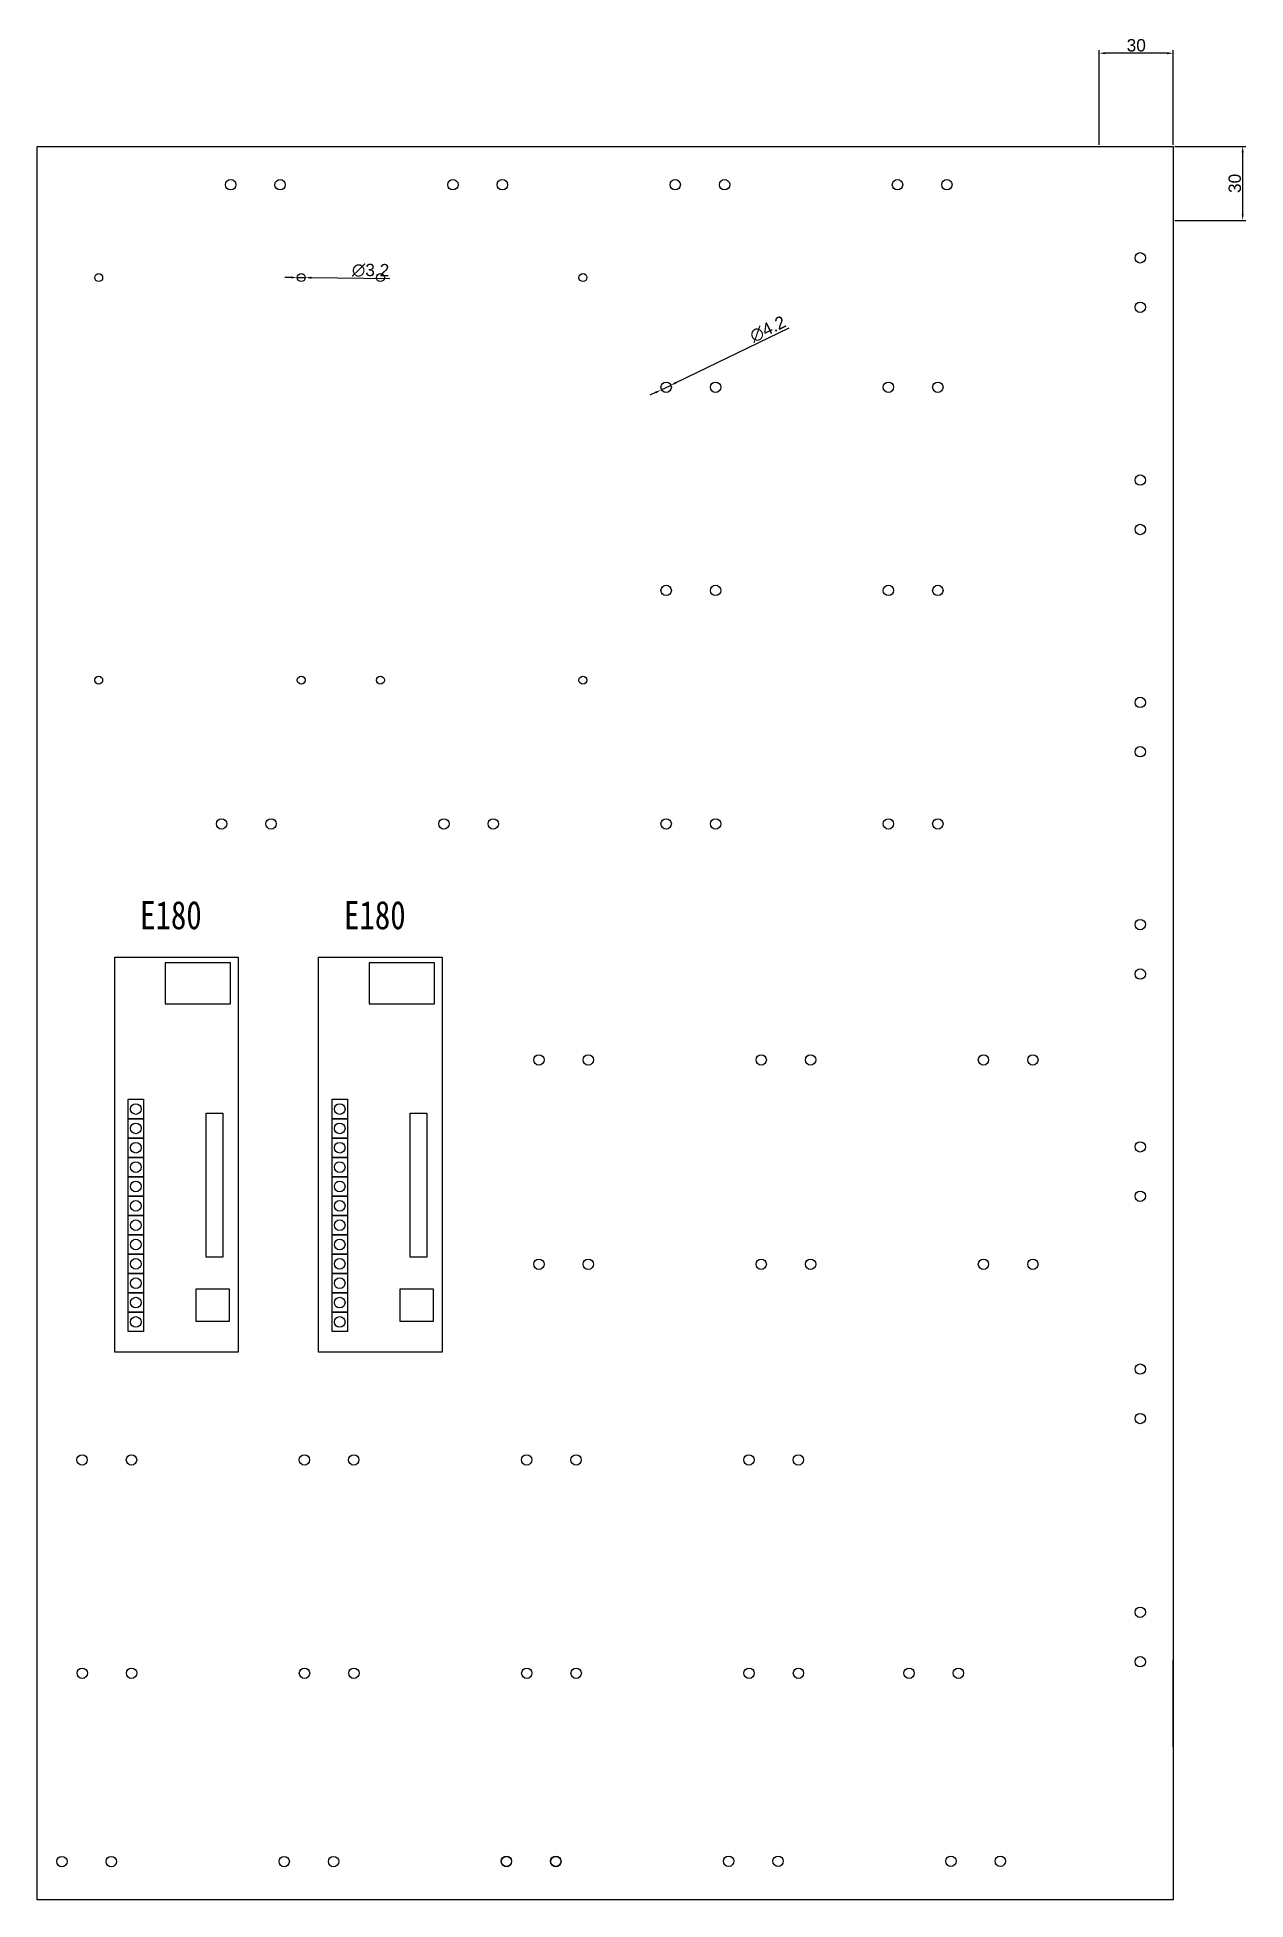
# Model space of a CAD drawing. Header units: millimetres. Extents: x -3630 to 1270, y -52213 to -49192.
# Drawn here: x -1121 to -632, y -52045 to -51291 of the extents above; entities that cross this region are included whole.
import ezdxf

# ---------------------------------------------------------------- set-up
doc = ezdxf.new("R2010")
doc.units = ezdxf.units.MM
doc.layers.add('L', color=3, linetype='Continuous')
doc.styles.get("Standard").update_dxf_attribs({"font": 'arial.ttf'})
doc.styles.add('楷体', font='', dxfattribs={"width": 0.8})
doc.styles.get('楷体').set_extended_font_data('FangSong')
doc.dimstyles.new('副本 ISO-25', dxfattribs={"dimtxt": 5, "dimasz": 2.5, "dimexe": 1.25, "dimexo": 0.625, "dimtad": 1, "dimdsep": 46, "dimtxsty": 'Standard', "dimcen": 2.5, "dimclrd": 3, "dimclre": 3, "dimclrt": 3, "dimadec": 0, "dimazin": 0, "dimtfac": 1, "dimtmove": 0, "dimatfit": 3, "dimfxl": 1, "dimarcsym": 0})

msp = doc.modelspace()

# ---------------------------------------------------------------- texts
at = {"layer": 'L', "color": 0, "lineweight": -3, "style": '楷体', "width": 0.8}
for p in [(-1079.236, -51651.969), (-996.672, -51651.969)]:
    msp.add_text('E180', height=11.4578, dxfattribs=at).set_placement(p)

# ---------------------------------------------------------------- blocks, each defined once
blk = doc.blocks.new('*D101')
at = {"color": 3, "lineweight": -2, "transparency": 16777216}
for p, q in [((-660.27, -51334.96), (-631.56, -51334.96)), ((-632.81, -51337.46), (-632.81, -51362.46)), ((-660.27, -51364.96), (-631.56, -51364.96))]:
    blk.add_line(p, q, dxfattribs=at)
at = {"color": 3, "transparency": 16777216}
for points in [[(-633.23, -51337.46), (-632.39, -51337.46), (-632.81, -51334.96)], [(-633.23, -51362.46), (-632.39, -51362.46), (-632.81, -51364.96)]]:
    blk.add_solid(points, dxfattribs=at)
at = {"layer": 'Defpoints', "color": 0, "transparency": 16777216}
for p in [(-660.89, -51334.96), (-660.89, -51364.96), (-632.81, -51364.96)]:
    blk.add_point(p, dxfattribs=at)
at = {"color": 3, "transparency": 16777216, "insert": (-635.99, -51349.96), "char_height": 5, "attachment_point": 5, "rotation": 90}
blk.add_mtext('30', dxfattribs=at)
blk = doc.blocks.new('*D100')
at = {"color": 3, "lineweight": -2, "transparency": 16777216}
for p, q in [((-690.89, -51334.33), (-690.89, -51295.99)), ((-663.39, -51297.24), (-688.39, -51297.24)), ((-660.89, -51334.33), (-660.89, -51295.99))]:
    blk.add_line(p, q, dxfattribs=at)
at = {"color": 3, "transparency": 16777216}
for points in [[(-688.39, -51296.83), (-688.39, -51297.66), (-690.89, -51297.24)], [(-663.39, -51296.83), (-663.39, -51297.66), (-660.89, -51297.24)]]:
    blk.add_solid(points, dxfattribs=at)
at = {"layer": 'Defpoints', "color": 0, "transparency": 16777216}
for p in [(-690.89, -51297.24), (-690.89, -51334.96), (-660.89, -51334.96)]:
    blk.add_point(p, dxfattribs=at)
at = {"color": 3, "transparency": 16777216, "insert": (-675.89, -51294.06), "char_height": 5, "attachment_point": 5}
blk.add_mtext('30', dxfattribs=at)
blk = doc.blocks.new('*D102')
at = {"color": 3, "lineweight": -2, "transparency": 16777216}
for p, q in [((-1018.11, -51388.05), (-1020.61, -51388.02)), ((-1015.61, -51388.08), (-1012.41, -51388.13)), ((-978.08, -51388.59), (-1009.91, -51388.16))]:
    blk.add_line(p, q, dxfattribs=at)
at = {"color": 3, "transparency": 16777216}
for points in [[(-1018.1, -51387.63), (-1018.11, -51388.47), (-1015.61, -51388.08)], [(-1009.9, -51387.74), (-1009.92, -51388.58), (-1012.41, -51388.13)]]:
    blk.add_solid(points, dxfattribs=at)
at = {"layer": 'Defpoints', "color": 0, "transparency": 16777216}
for p in [(-1015.61, -51388.08), (-1012.41, -51388.13)]:
    blk.add_point(p, dxfattribs=at)
at = {"color": 3, "transparency": 16777216, "insert": (-985.91, -51385.17), "char_height": 5, "attachment_point": 5, "rotation": 359.22874}
blk.add_mtext('∅3.2', dxfattribs=at)
blk = doc.blocks.new('*D103')
at = {"color": 3, "lineweight": -2, "transparency": 16777216}
for p, q in [((-816.54, -51408.53), (-862.27, -51430.66)), ((-870.55, -51434.67), (-872.8, -51435.76)), ((-868.3, -51433.58), (-864.52, -51431.75))]:
    blk.add_line(p, q, dxfattribs=at)
at = {"color": 3, "transparency": 16777216}
for points in [[(-870.73, -51434.29), (-870.37, -51435.04), (-868.3, -51433.58)], [(-862.45, -51430.29), (-862.09, -51431.04), (-864.52, -51431.75)]]:
    blk.add_solid(points, dxfattribs=at)
at = {"layer": 'Defpoints', "color": 0, "transparency": 16777216}
for p in [(-868.3, -51433.58), (-864.52, -51431.75)]:
    blk.add_point(p, dxfattribs=at)
at = {"color": 3, "transparency": 16777216, "insert": (-825.07, -51408.97), "char_height": 5, "attachment_point": 5, "rotation": 25.82356}
blk.add_mtext('∅4.2', dxfattribs=at)

# ---------------------------------------------------------------- dimensions: what is measured, and where the dimension line sits
dim = msp.add_linear_dim(base=(-690.892, -51297.244), p1=(-660.892, -51334.959), p2=(-690.892, -51334.959), dimstyle='副本 ISO-25')
dim.commit()
dim.dimension.update_dxf_attribs({"geometry": '*D100', "text_midpoint": (-675.892, -51294.064)})
dim = msp.add_linear_dim(base=(-632.811, -51364.959), p1=(-660.892, -51334.959), p2=(-660.892, -51364.959), angle=90, dimstyle='副本 ISO-25')
dim.commit()
dim.dimension.update_dxf_attribs({"geometry": '*D101', "text_midpoint": (-635.991, -51349.959)})
for p1, p2, picture, middle in [((-1015.609, -51388.084), (-1012.409, -51388.128), '*D102', (-985.952, -51388.484)), ((-868.303, -51433.58), (-864.523, -51431.751), '*D103', (-823.62, -51411.957))]:
    dim = msp.add_diameter_dim_2p(p1=p1, p2=p2, dimstyle='副本 ISO-25')
    dim.commit()
    dim.dimension.update_dxf_attribs({"geometry": picture, "text_midpoint": middle, "dimtype": 163})

# ---------------------------------------------------------------- linework, layer by layer
msp.add_line((-661.041, -51947.984), (-661.041, -51982.984))
for points in [[(-1120.892, -51334.959), (-660.892, -51334.959), (-660.892, -52044.959), (-1120.892, -52044.959)], [(-1089.513, -51663.223), (-1039.513, -51663.223), (-1039.513, -51823.223), (-1089.513, -51823.223)], [(-1042.663, -51665.575), (-1069.113, -51665.575), (-1069.113, -51682.179), (-1042.663, -51682.179)], [(-1006.949, -51663.223), (-956.949, -51663.223), (-956.949, -51823.223), (-1006.949, -51823.223)], [(-960.099, -51665.575), (-986.549, -51665.575), (-986.549, -51682.179), (-960.099, -51682.179)], [(-1077.876, -51728.687), (-1084.086, -51728.687), (-1084.086, -51720.849), (-1077.876, -51720.849)], [(-995.312, -51728.687), (-1001.522, -51728.687), (-1001.522, -51720.849), (-995.312, -51720.849)], [(-1077.876, -51736.525), (-1084.086, -51736.525), (-1084.086, -51728.687), (-1077.876, -51728.687)], [(-1045.715, -51784.78), (-1052.497, -51784.78), (-1052.497, -51726.497), (-1045.715, -51726.497)], [(-995.312, -51736.525), (-1001.522, -51736.525), (-1001.522, -51728.687), (-995.312, -51728.687)], [(-963.151, -51784.78), (-969.933, -51784.78), (-969.933, -51726.497), (-963.151, -51726.497)], [(-1077.876, -51744.364), (-1084.086, -51744.364), (-1084.086, -51736.525), (-1077.876, -51736.525)], [(-995.312, -51744.364), (-1001.522, -51744.364), (-1001.522, -51736.525), (-995.312, -51736.525)], [(-1077.876, -51752.202), (-1084.086, -51752.202), (-1084.086, -51744.364), (-1077.876, -51744.364)], [(-995.312, -51752.202), (-1001.522, -51752.202), (-1001.522, -51744.364), (-995.312, -51744.364)], [(-1077.876, -51760.04), (-1084.086, -51760.04), (-1084.086, -51752.202), (-1077.876, -51752.202)], [(-995.312, -51760.04), (-1001.522, -51760.04), (-1001.522, -51752.202), (-995.312, -51752.202)], [(-1077.876, -51767.879), (-1084.086, -51767.879), (-1084.086, -51760.04), (-1077.876, -51760.04)], [(-995.312, -51767.879), (-1001.522, -51767.879), (-1001.522, -51760.04), (-995.312, -51760.04)], [(-1077.876, -51775.717), (-1084.086, -51775.717), (-1084.086, -51767.879), (-1077.876, -51767.879)], [(-995.312, -51775.717), (-1001.522, -51775.717), (-1001.522, -51767.879), (-995.312, -51767.879)], [(-1077.876, -51783.555), (-1084.086, -51783.555), (-1084.086, -51775.717), (-1077.876, -51775.717)], [(-995.312, -51783.555), (-1001.522, -51783.555), (-1001.522, -51775.717), (-995.312, -51775.717)], [(-1077.876, -51791.393), (-1084.086, -51791.393), (-1084.086, -51783.555), (-1077.876, -51783.555)], [(-995.312, -51791.393), (-1001.522, -51791.393), (-1001.522, -51783.555), (-995.312, -51783.555)], [(-1077.876, -51799.232), (-1084.086, -51799.232), (-1084.086, -51791.393), (-1077.876, -51791.393)], [(-995.312, -51799.232), (-1001.522, -51799.232), (-1001.522, -51791.393), (-995.312, -51791.393)], [(-1077.876, -51807.07), (-1084.086, -51807.07), (-1084.086, -51799.232), (-1077.876, -51799.232)], [(-1043.171, -51810.749), (-1056.565, -51810.749), (-1056.565, -51797.534), (-1043.171, -51797.534)], [(-995.312, -51807.07), (-1001.522, -51807.07), (-1001.522, -51799.232), (-995.312, -51799.232)], [(-960.607, -51810.749), (-974.001, -51810.749), (-974.001, -51797.534), (-960.607, -51797.534)], [(-1077.876, -51814.908), (-1084.086, -51814.908), (-1084.086, -51807.07), (-1077.876, -51807.07)], [(-995.312, -51814.908), (-1001.522, -51814.908), (-1001.522, -51807.07), (-995.312, -51807.07)]]:
    msp.add_lwpolyline(points, close=True)
at = {"color": 3}
for centre in [(-1042.576, -51350.482), (-1022.576, -51350.482), (-952.576, -51350.482), (-952.576, -51350.482), (-932.576, -51350.482), (-932.576, -51350.482), (-862.576, -51350.482), (-842.576, -51350.482), (-772.576, -51350.482), (-752.576, -51350.482), (-674.282, -51380.102), (-674.282, -51400.102), (-866.24, -51432.497), (-846.24, -51432.497), (-776.24, -51432.497), (-756.24, -51432.497), (-674.282, -51470.102), (-674.282, -51470.102), (-674.282, -51490.102), (-674.282, -51490.102), (-866.24, -51514.775), (-846.24, -51514.775), (-776.24, -51514.775), (-756.24, -51514.775), (-674.282, -51560.102), (-674.282, -51560.102), (-674.282, -51580.102), (-674.282, -51580.102), (-1046.24, -51609.346), (-1026.24, -51609.346), (-956.24, -51609.346), (-956.24, -51609.346), (-936.24, -51609.346), (-936.24, -51609.346), (-866.24, -51609.346), (-846.24, -51609.346), (-776.24, -51609.346), (-756.24, -51609.346), (-674.282, -51650.102), (-674.282, -51650.102), (-674.282, -51650.102), (-674.282, -51670.102), (-674.282, -51670.102), (-674.282, -51670.102), (-917.761, -51704.877), (-897.761, -51704.877), (-827.761, -51704.877), (-807.761, -51704.877), (-737.761, -51704.877), (-717.761, -51704.877), (-674.282, -51740.102), (-674.282, -51760.102), (-917.761, -51787.648), (-897.761, -51787.648), (-827.761, -51787.648), (-807.761, -51787.648), (-737.761, -51787.648), (-717.761, -51787.648), (-674.282, -51830.102), (-674.282, -51850.102), (-1102.728, -51866.866), (-1082.728, -51866.866), (-1012.728, -51866.866), (-1012.728, -51866.866), (-992.728, -51866.866), (-992.728, -51866.866), (-922.728, -51866.866), (-922.728, -51866.866), (-902.728, -51866.866), (-902.728, -51866.866), (-832.728, -51866.866), (-812.728, -51866.866), (-674.282, -51928.576), (-674.282, -51948.576), (-1102.677, -51953.243), (-1082.677, -51953.243), (-1012.677, -51953.243), (-1012.677, -51953.243), (-992.677, -51953.243), (-992.677, -51953.243), (-922.677, -51953.243), (-922.677, -51953.243), (-902.677, -51953.243), (-902.677, -51953.243), (-832.677, -51953.243), (-812.677, -51953.243), (-767.897, -51953.243), (-747.897, -51953.243), (-1110.898, -52029.514), (-1090.898, -52029.514), (-1020.898, -52029.514), (-1000.898, -52029.514), (-930.936, -52029.372), (-930.898, -52029.514), (-910.936, -52029.372), (-910.898, -52029.514), (-840.936, -52029.372), (-820.936, -52029.372), (-750.936, -52029.372), (-730.936, -52029.372)]:
    msp.add_circle(centre, 2.1, dxfattribs=at)
at = {"color": 2}
for centre in [(-1096.009, -51388.106), (-1014.009, -51388.106), (-981.938, -51388.106), (-899.938, -51388.106), (-1096.009, -51551.106), (-1014.009, -51551.106), (-981.938, -51551.106), (-899.938, -51551.106)]:
    msp.add_circle(centre, 1.6, dxfattribs=at)
for centre in [(-1080.981, -51724.768), (-998.417, -51724.768), (-1080.981, -51732.606), (-998.417, -51732.606), (-1080.981, -51740.445), (-998.417, -51740.445), (-1080.981, -51748.283), (-998.417, -51748.283), (-1080.981, -51756.121), (-998.417, -51756.121), (-1080.981, -51763.959), (-998.417, -51763.959), (-1080.981, -51771.798), (-998.417, -51771.798), (-1080.981, -51779.636), (-998.417, -51779.636), (-1080.981, -51787.474), (-998.417, -51787.474), (-1080.981, -51795.313), (-998.417, -51795.313), (-1080.981, -51803.151), (-998.417, -51803.151), (-1080.981, -51810.989), (-998.417, -51810.989)]:
    msp.add_circle(centre, 2.161)

msp.set_redraw_order([(e.dxf.handle, doc.entitydb.next_handle()) for e in msp.query("TEXT MTEXT ATTDEF DIMENSION ARC_DIMENSION")])  # texts and dimensions are drawn at this point

doc.saveas('drawing.dxf')
